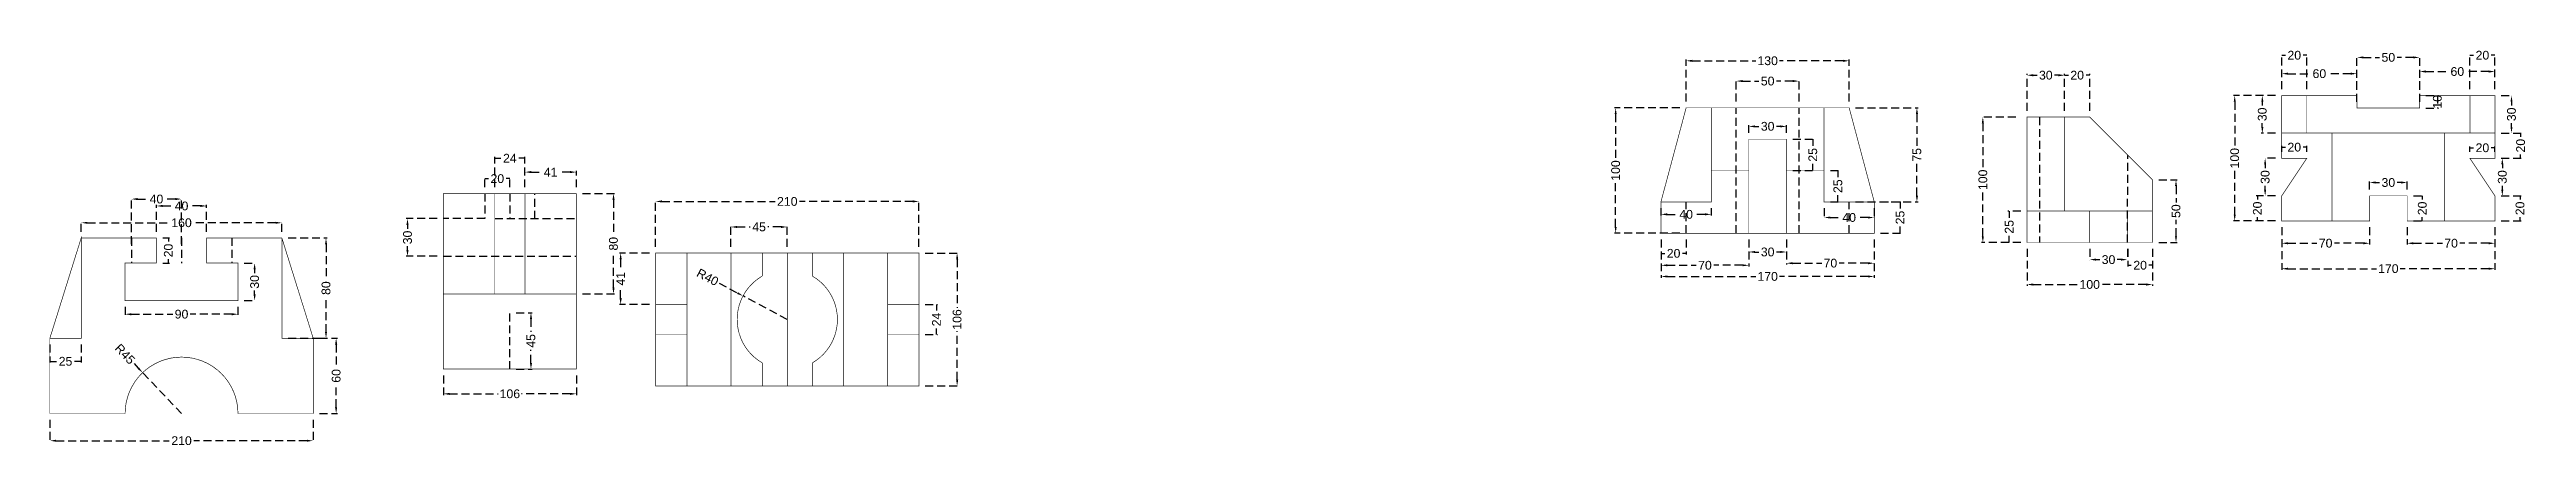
# Model space of a CAD drawing. Header units: millimetres. Extents: x 4612 to 6587, y 3149 to 3465.
import ezdxf

# ---------------------------------------------------------------- set-up
doc = ezdxf.new("R2010")
doc.units = ezdxf.units.MM
doc.linetypes.add('DASHED2', pattern=[9.525, 6.35, -3.175])
doc.layers.add('Dimensions', color=5, linetype='DASHED2')
doc.layers.add('imaginary line', color=10, linetype='DASHED2')
doc.layers.add('Object draw', color=7, linetype='Continuous', lineweight=200)
doc.styles.get("Standard").update_dxf_attribs({"font": 'arial.ttf'})
doc.dimstyles.new('ISO-25', dxfattribs={"dimtxt": 7, "dimasz": 5, "dimexe": 1, "dimexo": 5, "dimgap": 2, "dimtad": 0, "dimdec": 0, "dimtxsty": 'Standard', "dimcen": 2.5, "dimclrd": 256, "dimclre": 256, "dimclrt": 256, "dimadec": 0, "dimazin": 0, "dimtfac": 1, "dimtdec": 0, "dimtix": 1, "dimtmove": 0, "dimatfit": 3, "dimfxl": 1, "dimlwd": -1, "dimlwe": -1, "dimarcsym": 0})

msp = doc.modelspace()

# ---------------------------------------------------------------- blocks, each defined once
blk = doc.blocks.new('*D1')
at = {"layer": 'Defpoints', "color": 0, "transparency": 16777216}
for p in [(4612, 3175), (4822, 3175), (4822, 3153.3)]:
    blk.add_point(p, dxfattribs=at)
at = {"layer": 'Dimensions', "transparency": 16777216}
for p, q in [((4612, 3170), (4612, 3152.3)), ((4822, 3170), (4822, 3152.3)), ((4617, 3153.3), (4707.2, 3153.3)), ((4817, 3153.3), (4726.8, 3153.3))]:
    blk.add_line(p, q, dxfattribs=at)
for points in [[(4617, 3154.1), (4617, 3152.5), (4612, 3153.3)], [(4817, 3154.1), (4817, 3152.5), (4822, 3153.3)]]:
    blk.add_solid(points, dxfattribs=at)
at = {"layer": 'Dimensions', "transparency": 16777216, "insert": (4717, 3153.3), "char_height": 7, "attachment_point": 5}
blk.add_mtext('210', dxfattribs=at)
blk = doc.blocks.new('*D2')
at = {"layer": 'Defpoints', "color": 0, "transparency": 16777216}
for p in [(4822, 3235), (4822, 3175), (4840.3, 3175)]:
    blk.add_point(p, dxfattribs=at)
at = {"layer": 'Dimensions', "transparency": 16777216}
for p, q in [((4827, 3235), (4841.3, 3235)), ((4840.3, 3230), (4840.3, 3212)), ((4840.3, 3180), (4840.3, 3198)), ((4827, 3175), (4841.3, 3175))]:
    blk.add_line(p, q, dxfattribs=at)
for points in [[(4839.4, 3230), (4841.1, 3230), (4840.3, 3235)], [(4839.4, 3180), (4841.1, 3180), (4840.3, 3175)]]:
    blk.add_solid(points, dxfattribs=at)
at = {"layer": 'Dimensions', "transparency": 16777216, "insert": (4840.3, 3205), "char_height": 7, "attachment_point": 5, "rotation": 90}
blk.add_mtext('60', dxfattribs=at)
blk = doc.blocks.new('*D3')
at = {"layer": 'Defpoints', "color": 0, "transparency": 16777216}
for p in [(4797, 3315), (4797, 3235), (4832.2, 3235)]:
    blk.add_point(p, dxfattribs=at)
at = {"layer": 'Dimensions', "transparency": 16777216}
for p, q in [((4802, 3315), (4833.2, 3315)), ((4832.2, 3310), (4832.2, 3282)), ((4832.2, 3240), (4832.2, 3268)), ((4802, 3235), (4833.2, 3235))]:
    blk.add_line(p, q, dxfattribs=at)
for points in [[(4831.4, 3310), (4833, 3310), (4832.2, 3315)], [(4831.4, 3240), (4833, 3240), (4832.2, 3235)]]:
    blk.add_solid(points, dxfattribs=at)
at = {"layer": 'Dimensions', "transparency": 16777216, "insert": (4832.2, 3275), "char_height": 7, "attachment_point": 5, "rotation": 90}
blk.add_mtext('80', dxfattribs=at)
blk = doc.blocks.new('*D4')
at = {"layer": 'Defpoints', "color": 0, "transparency": 16777216}
for p in [(4797, 3327.1), (4637, 3315), (4797, 3315)]:
    blk.add_point(p, dxfattribs=at)
at = {"layer": 'Dimensions', "transparency": 16777216}
for p, q in [((4637, 3320), (4637, 3328.1)), ((4642, 3327.1), (4707.6, 3327.1)), ((4792, 3327.1), (4726.4, 3327.1)), ((4797, 3320), (4797, 3328.1))]:
    blk.add_line(p, q, dxfattribs=at)
for points in [[(4642, 3327.9), (4642, 3326.3), (4637, 3327.1)], [(4792, 3327.9), (4792, 3326.3), (4797, 3327.1)]]:
    blk.add_solid(points, dxfattribs=at)
at = {"layer": 'Dimensions', "transparency": 16777216, "insert": (4717, 3327.1), "char_height": 7, "attachment_point": 5}
blk.add_mtext('160', dxfattribs=at)
blk = doc.blocks.new('*D5')
at = {"layer": 'Defpoints', "color": 0, "transparency": 16777216}
for p in [(4672, 3265), (4762, 3265), (4762, 3254.2)]:
    blk.add_point(p, dxfattribs=at)
at = {"layer": 'Dimensions', "transparency": 16777216}
for p, q in [((4672, 3260), (4672, 3253.2)), ((4762, 3260), (4762, 3253.2)), ((4677, 3254.2), (4710, 3254.2)), ((4757, 3254.2), (4724, 3254.2))]:
    blk.add_line(p, q, dxfattribs=at)
for points in [[(4677, 3255), (4677, 3253.3), (4672, 3254.2)], [(4757, 3255), (4757, 3253.3), (4762, 3254.2)]]:
    blk.add_solid(points, dxfattribs=at)
at = {"layer": 'Dimensions', "transparency": 16777216, "insert": (4717, 3254.2), "char_height": 7, "attachment_point": 5}
blk.add_mtext('90', dxfattribs=at)
blk = doc.blocks.new('*D6')
at = {"layer": 'Defpoints', "color": 0, "transparency": 16777216}
for p in [(4762, 3295), (4762, 3265), (4775.3, 3265)]:
    blk.add_point(p, dxfattribs=at)
at = {"layer": 'Dimensions', "transparency": 16777216}
for p, q in [((4767, 3295), (4776.3, 3295)), ((4775.3, 3290), (4775.3, 3287)), ((4767, 3265), (4776.3, 3265)), ((4775.3, 3270), (4775.3, 3273))]:
    blk.add_line(p, q, dxfattribs=at)
for points in [[(4774.4, 3290), (4776.1, 3290), (4775.3, 3295)], [(4774.4, 3270), (4776.1, 3270), (4775.3, 3265)]]:
    blk.add_solid(points, dxfattribs=at)
at = {"layer": 'Dimensions', "transparency": 16777216, "insert": (4775.3, 3280), "char_height": 7, "attachment_point": 5, "rotation": 90}
blk.add_mtext('30', dxfattribs=at)
blk = doc.blocks.new('*D7')
at = {"layer": 'Defpoints', "color": 0, "transparency": 16777216}
for p in [(4697, 3315), (4697, 3295), (4706.5, 3295)]:
    blk.add_point(p, dxfattribs=at)
at = {"layer": 'Dimensions', "transparency": 16777216}
for p, q in [((4702, 3315), (4707.5, 3315)), ((4706.5, 3315), (4706.5, 3312.1)), ((4702, 3295), (4707.5, 3295)), ((4706.5, 3295), (4706.5, 3298))]:
    blk.add_line(p, q, dxfattribs=at)
at = {"layer": 'Dimensions', "transparency": 16777216, "insert": (4706.5, 3305), "char_height": 7, "attachment_point": 5, "rotation": 90}
blk.add_mtext('20', dxfattribs=at)
blk = doc.blocks.new('*D8')
at = {"layer": 'Defpoints', "color": 0, "transparency": 16777216}
for p in [(4737, 3340.5), (4697, 3315), (4737, 3315)]:
    blk.add_point(p, dxfattribs=at)
at = {"layer": 'Dimensions', "transparency": 16777216}
for p, q in [((4697, 3320), (4697, 3341.5)), ((4702, 3340.5), (4709.9, 3340.5)), ((4732, 3340.5), (4724.1, 3340.5)), ((4737, 3320), (4737, 3341.5))]:
    blk.add_line(p, q, dxfattribs=at)
for points in [[(4702, 3341.4), (4702, 3339.7), (4697, 3340.5)], [(4732, 3341.4), (4732, 3339.7), (4737, 3340.5)]]:
    blk.add_solid(points, dxfattribs=at)
at = {"layer": 'Dimensions', "transparency": 16777216, "insert": (4717, 3340.5), "char_height": 7, "attachment_point": 5}
blk.add_mtext('40', dxfattribs=at)
blk = doc.blocks.new('*D9')
at = {"layer": 'Defpoints', "color": 0, "transparency": 16777216}
for p in [(4612, 3235), (4637, 3235), (4637, 3216.6)]:
    blk.add_point(p, dxfattribs=at)
at = {"layer": 'Dimensions', "transparency": 16777216}
for p, q in [((4612, 3230), (4612, 3215.6)), ((4637, 3230), (4637, 3215.6)), ((4612, 3216.6), (4617.4, 3216.6)), ((4637, 3216.6), (4631.6, 3216.6))]:
    blk.add_line(p, q, dxfattribs=at)
at = {"layer": 'Dimensions', "transparency": 16777216, "insert": (4624.5, 3216.6), "char_height": 7, "attachment_point": 5}
blk.add_mtext('25', dxfattribs=at)
blk = doc.blocks.new('*D10')
at = {"layer": 'Defpoints', "color": 0, "transparency": 16777216}
for p in [(4686, 3207.6), (4717, 3175)]:
    blk.add_point(p, dxfattribs=at)
at = {"layer": 'Dimensions', "transparency": 16777216}
for p, q in [((4679.1, 3214.8), (4682.5, 3211.2)), ((4717, 3175), (4686, 3207.6))]:
    blk.add_line(p, q, dxfattribs=at)
blk.add_solid([(4683.1, 3211.8), (4681.9, 3210.6), (4686, 3207.6)], dxfattribs=at)
at = {"layer": 'Dimensions', "transparency": 16777216, "insert": (4671.9, 3222.4), "char_height": 7, "attachment_point": 5, "rotation": 313.6211}
blk.add_mtext('R45', dxfattribs=at)
blk = doc.blocks.new('*D11')
at = {"layer": 'Defpoints', "color": 0, "transparency": 16777216}
for p in [(4717, 3346), (4677, 3305), (4717, 3305)]:
    blk.add_point(p, dxfattribs=at)
at = {"layer": 'imaginary line', "transparency": 16777216}
for p, q in [((4677, 3310), (4677, 3347)), ((4682, 3346), (4689.9, 3346)), ((4712, 3346), (4704.1, 3346)), ((4717, 3310), (4717, 3347))]:
    blk.add_line(p, q, dxfattribs=at)
for points in [[(4682, 3346.9), (4682, 3345.2), (4677, 3346)], [(4712, 3346.9), (4712, 3345.2), (4717, 3346)]]:
    blk.add_solid(points, dxfattribs=at)
at = {"layer": 'imaginary line', "transparency": 16777216, "insert": (4697, 3346), "char_height": 7, "attachment_point": 5}
blk.add_mtext('40', dxfattribs=at)
blk = doc.blocks.new('*D12')
at = {"layer": 'Defpoints', "color": 0, "transparency": 16777216}
for p in [(5031.8, 3350.4), (5031.8, 3270.4), (5061.4, 3270.4)]:
    blk.add_point(p, dxfattribs=at)
at = {"layer": 'Dimensions', "transparency": 16777216}
for p, q in [((5036.8, 3350.4), (5062.4, 3350.4)), ((5061.4, 3345.4), (5061.4, 3317.4)), ((5061.4, 3275.4), (5061.4, 3303.4)), ((5036.8, 3270.4), (5062.4, 3270.4))]:
    blk.add_line(p, q, dxfattribs=at)
for points in [[(5060.6, 3345.4), (5062.3, 3345.4), (5061.4, 3350.4)], [(5060.6, 3275.4), (5062.3, 3275.4), (5061.4, 3270.4)]]:
    blk.add_solid(points, dxfattribs=at)
at = {"layer": 'Dimensions', "transparency": 16777216, "insert": (5061.4, 3310.4), "char_height": 7, "attachment_point": 5, "rotation": 90}
blk.add_mtext('80', dxfattribs=at)
blk = doc.blocks.new('*D13')
at = {"layer": 'Defpoints', "color": 0, "transparency": 16777216}
for p in [(4925.8, 3210.4), (5031.8, 3210.4), (5031.8, 3190.7)]:
    blk.add_point(p, dxfattribs=at)
at = {"layer": 'Dimensions', "transparency": 16777216}
for p, q in [((4925.8, 3205.4), (4925.8, 3189.7)), ((5031.8, 3205.4), (5031.8, 3189.7)), ((4930.8, 3190.7), (4969.4, 3190.7)), ((5026.8, 3190.7), (4988.2, 3190.7))]:
    blk.add_line(p, q, dxfattribs=at)
for points in [[(4930.8, 3191.5), (4930.8, 3189.8), (4925.8, 3190.7)], [(5026.8, 3191.5), (5026.8, 3189.8), (5031.8, 3190.7)]]:
    blk.add_solid(points, dxfattribs=at)
at = {"layer": 'Dimensions', "transparency": 16777216, "insert": (4978.8, 3190.7), "char_height": 7, "attachment_point": 5}
blk.add_mtext('106', dxfattribs=at)
blk = doc.blocks.new('*D14')
at = {"layer": 'Defpoints', "color": 0, "transparency": 16777216}
for p in [(4990.8, 3378.6), (4966.8, 3350.4), (4990.8, 3350.4)]:
    blk.add_point(p, dxfattribs=at)
at = {"layer": 'Dimensions', "transparency": 16777216}
for p, q in [((4966.8, 3355.4), (4966.8, 3379.6)), ((4966.8, 3378.6), (4971.7, 3378.6)), ((4990.8, 3378.6), (4985.9, 3378.6)), ((4990.8, 3355.4), (4990.8, 3379.6))]:
    blk.add_line(p, q, dxfattribs=at)
at = {"layer": 'Dimensions', "transparency": 16777216, "insert": (4978.8, 3378.6), "char_height": 7, "attachment_point": 5}
blk.add_mtext('24', dxfattribs=at)
blk = doc.blocks.new('*D15')
at = {"layer": 'Defpoints', "color": 0, "transparency": 16777216}
for p in [(4990.8, 3367.5), (4990.8, 3350.4), (5031.8, 3350.4)]:
    blk.add_point(p, dxfattribs=at)
at = {"layer": 'Dimensions', "transparency": 16777216}
for p, q in [((4990.8, 3355.4), (4990.8, 3368.5)), ((4995.8, 3367.5), (5004.8, 3367.5)), ((5026.8, 3367.5), (5017.8, 3367.5)), ((5031.8, 3355.4), (5031.8, 3368.5))]:
    blk.add_line(p, q, dxfattribs=at)
for points in [[(4995.8, 3368.4), (4995.8, 3366.7), (4990.8, 3367.5)], [(5026.8, 3368.4), (5026.8, 3366.7), (5031.8, 3367.5)]]:
    blk.add_solid(points, dxfattribs=at)
at = {"layer": 'Dimensions', "transparency": 16777216, "insert": (5011.3, 3367.5), "char_height": 7, "attachment_point": 5}
blk.add_mtext('41', dxfattribs=at)
blk = doc.blocks.new('*D16')
at = {"layer": 'Defpoints', "color": 0, "transparency": 16777216}
for p in [(4925.8, 3330.4), (4897.2, 3300.4), (4925.8, 3300.4)]:
    blk.add_point(p, dxfattribs=at)
at = {"layer": 'imaginary line', "transparency": 16777216}
for p, q in [((4920.8, 3330.4), (4896.2, 3330.4)), ((4897.2, 3325.4), (4897.2, 3322.4)), ((4920.8, 3300.4), (4896.2, 3300.4)), ((4897.2, 3305.4), (4897.2, 3308.4))]:
    blk.add_line(p, q, dxfattribs=at)
for points in [[(4896.3, 3325.4), (4898, 3325.4), (4897.2, 3330.4)], [(4896.3, 3305.4), (4898, 3305.4), (4897.2, 3300.4)]]:
    blk.add_solid(points, dxfattribs=at)
at = {"layer": 'imaginary line', "transparency": 16777216, "insert": (4897.2, 3315.4), "char_height": 7, "attachment_point": 5, "rotation": 90}
blk.add_mtext('30', dxfattribs=at)
blk = doc.blocks.new('*D17')
at = {"layer": 'Defpoints', "color": 0, "transparency": 16777216}
for p in [(4958.8, 3362.3), (4958.8, 3350.4), (4978.8, 3350.4)]:
    blk.add_point(p, dxfattribs=at)
at = {"layer": 'imaginary line', "transparency": 16777216}
for p, q in [((4958.8, 3355.4), (4958.8, 3363.3)), ((4958.8, 3362.3), (4961.7, 3362.3)), ((4978.8, 3362.3), (4975.9, 3362.3)), ((4978.8, 3355.4), (4978.8, 3363.3))]:
    blk.add_line(p, q, dxfattribs=at)
at = {"layer": 'imaginary line', "transparency": 16777216, "insert": (4968.8, 3362.3), "char_height": 7, "attachment_point": 5}
blk.add_mtext('20', dxfattribs=at)
blk = doc.blocks.new('*D18')
at = {"layer": 'Defpoints', "color": 0, "transparency": 16777216}
for p in [(4978.8, 3255.4), (4978.8, 3210.4), (4995.6, 3210.4)]:
    blk.add_point(p, dxfattribs=at)
at = {"layer": 'imaginary line', "transparency": 16777216}
for p, q in [((4983.8, 3255.4), (4996.6, 3255.4)), ((4995.6, 3250.4), (4995.6, 3240.1)), ((4995.6, 3215.4), (4995.6, 3225.7)), ((4983.8, 3210.4), (4996.6, 3210.4))]:
    blk.add_line(p, q, dxfattribs=at)
for points in [[(4994.8, 3250.4), (4996.5, 3250.4), (4995.6, 3255.4)], [(4994.8, 3215.4), (4996.5, 3215.4), (4995.6, 3210.4)]]:
    blk.add_solid(points, dxfattribs=at)
at = {"layer": 'imaginary line', "transparency": 16777216, "insert": (4995.6, 3232.9), "char_height": 7, "attachment_point": 5, "rotation": 90}
blk.add_mtext('45', dxfattribs=at)
blk = doc.blocks.new('*D19')
at = {"layer": 'Defpoints', "color": 0, "transparency": 16777216}
for p in [(5155, 3323.8), (5155, 3303), (5199.9, 3303)]:
    blk.add_point(p, dxfattribs=at)
at = {"layer": 'imaginary line', "transparency": 16777216}
for p, q in [((5155, 3308), (5155, 3324.8)), ((5160, 3323.8), (5170.3, 3323.8)), ((5194.9, 3323.8), (5184.6, 3323.8)), ((5199.9, 3308), (5199.9, 3324.8))]:
    blk.add_line(p, q, dxfattribs=at)
for points in [[(5160, 3324.6), (5160, 3322.9), (5155, 3323.8)], [(5194.9, 3324.6), (5194.9, 3322.9), (5199.9, 3323.8)]]:
    blk.add_solid(points, dxfattribs=at)
at = {"layer": 'imaginary line', "transparency": 16777216, "insert": (5177.5, 3323.8), "char_height": 7, "attachment_point": 5}
blk.add_mtext('45', dxfattribs=at)
blk = doc.blocks.new('*D20')
at = {"layer": 'Defpoints', "color": 0, "transparency": 16777216}
for p in [(5305, 3344.1), (5095, 3303), (5305, 3303)]:
    blk.add_point(p, dxfattribs=at)
at = {"layer": 'Dimensions', "transparency": 16777216}
for p, q in [((5095, 3308), (5095, 3345.1)), ((5100, 3344.1), (5190.2, 3344.1)), ((5300, 3344.1), (5209.8, 3344.1)), ((5305, 3308), (5305, 3345.1))]:
    blk.add_line(p, q, dxfattribs=at)
for points in [[(5100, 3345), (5100, 3343.3), (5095, 3344.1)], [(5300, 3345), (5300, 3343.3), (5305, 3344.1)]]:
    blk.add_solid(points, dxfattribs=at)
at = {"layer": 'Dimensions', "transparency": 16777216, "insert": (5200, 3344.1), "char_height": 7, "attachment_point": 5}
blk.add_mtext('210', dxfattribs=at)
blk = doc.blocks.new('*D21')
at = {"layer": 'Defpoints', "color": 0, "transparency": 16777216}
for p in [(5305, 3303), (5305, 3197), (5335.4, 3197)]:
    blk.add_point(p, dxfattribs=at)
at = {"layer": 'Dimensions', "transparency": 16777216}
for p, q in [((5310, 3303), (5336.4, 3303)), ((5335.4, 3298), (5335.4, 3259.4)), ((5335.4, 3202), (5335.4, 3240.6)), ((5310, 3197), (5336.4, 3197))]:
    blk.add_line(p, q, dxfattribs=at)
for points in [[(5334.6, 3298), (5336.3, 3298), (5335.4, 3303)], [(5334.6, 3202), (5336.3, 3202), (5335.4, 3197)]]:
    blk.add_solid(points, dxfattribs=at)
at = {"layer": 'Dimensions', "transparency": 16777216, "insert": (5335.4, 3250), "char_height": 7, "attachment_point": 5, "rotation": 90}
blk.add_mtext('106', dxfattribs=at)
blk = doc.blocks.new('*D22')
at = {"layer": 'Defpoints', "color": 0, "transparency": 16777216}
for p in [(5095, 3303), (5067.1, 3262), (5095, 3262)]:
    blk.add_point(p, dxfattribs=at)
at = {"layer": 'Dimensions', "transparency": 16777216}
for p, q in [((5090, 3303), (5066.1, 3303)), ((5067.1, 3298), (5067.1, 3289)), ((5090, 3262), (5066.1, 3262)), ((5067.1, 3267), (5067.1, 3276))]:
    blk.add_line(p, q, dxfattribs=at)
for points in [[(5066.3, 3298), (5068, 3298), (5067.1, 3303)], [(5066.3, 3267), (5068, 3267), (5067.1, 3262)]]:
    blk.add_solid(points, dxfattribs=at)
at = {"layer": 'Dimensions', "transparency": 16777216, "insert": (5067.1, 3282.5), "char_height": 7, "attachment_point": 5, "rotation": 90}
blk.add_mtext('41', dxfattribs=at)
blk = doc.blocks.new('*D23')
at = {"layer": 'Defpoints', "color": 0, "transparency": 16777216}
for p in [(5305, 3262), (5305, 3238), (5318.9, 3238)]:
    blk.add_point(p, dxfattribs=at)
at = {"layer": 'Dimensions', "transparency": 16777216}
for p, q in [((5310, 3262), (5319.9, 3262)), ((5318.9, 3262), (5318.9, 3257.1)), ((5318.9, 3238), (5318.9, 3242.9)), ((5310, 3238), (5319.9, 3238))]:
    blk.add_line(p, q, dxfattribs=at)
at = {"layer": 'Dimensions', "transparency": 16777216, "insert": (5318.9, 3250), "char_height": 7, "attachment_point": 5, "rotation": 90}
blk.add_mtext('24', dxfattribs=at)
blk = doc.blocks.new('*D24')
at = {"layer": 'Defpoints', "color": 0, "transparency": 16777216}
for p in [(5164.7, 3268.8), (5200, 3250)]:
    blk.add_point(p, dxfattribs=at)
at = {"layer": 'Dimensions', "transparency": 16777216}
for p, q in [((5145.6, 3278.9), (5160.3, 3271.1)), ((5200, 3250), (5164.7, 3268.8))]:
    blk.add_line(p, q, dxfattribs=at)
blk.add_solid([(5160.7, 3271.8), (5159.9, 3270.4), (5164.7, 3268.8)], dxfattribs=at)
at = {"layer": 'Dimensions', "transparency": 16777216, "insert": (5136.5, 3283.7), "char_height": 7, "attachment_point": 5, "rotation": 332.0222}
blk.add_mtext('R40', dxfattribs=at)
blk = doc.blocks.new('*D25')
at = {"layer": 'Defpoints', "color": 0, "transparency": 16777216}
for p in [(5896.7, 3318.8), (5916.7, 3318.8), (5896.7, 3302.7)]:
    blk.add_point(p, dxfattribs=at)
at = {"layer": 'imaginary line', "transparency": 16777216}
for p, q in [((5896.7, 3313.8), (5896.7, 3301.7)), ((5896.7, 3302.7), (5899.7, 3302.7)), ((5916.7, 3302.7), (5913.8, 3302.7)), ((5916.7, 3313.8), (5916.7, 3301.7))]:
    blk.add_line(p, q, dxfattribs=at)
at = {"layer": 'imaginary line', "transparency": 16777216, "insert": (5906.7, 3302.7), "char_height": 7, "attachment_point": 5}
blk.add_mtext('20', dxfattribs=at)
blk = doc.blocks.new('*D26')
at = {"layer": 'Defpoints', "color": 0, "transparency": 16777216}
for p in [(6006.7, 3440.1), (5956.7, 3418.8), (6006.7, 3418.8)]:
    blk.add_point(p, dxfattribs=at)
at = {"layer": 'imaginary line', "transparency": 16777216}
for p, q in [((5956.7, 3423.8), (5956.7, 3441.1)), ((5961.7, 3440.1), (5974.7, 3440.1)), ((6001.7, 3440.1), (5988.7, 3440.1)), ((6006.7, 3423.8), (6006.7, 3441.1))]:
    blk.add_line(p, q, dxfattribs=at)
for points in [[(5961.7, 3441), (5961.7, 3439.3), (5956.7, 3440.1)], [(6001.7, 3441), (6001.7, 3439.3), (6006.7, 3440.1)]]:
    blk.add_solid(points, dxfattribs=at)
at = {"layer": 'imaginary line', "transparency": 16777216, "insert": (5981.7, 3440.1), "char_height": 7, "attachment_point": 5}
blk.add_mtext('50', dxfattribs=at)
blk = doc.blocks.new('*D27')
at = {"layer": 'Defpoints', "color": 0, "transparency": 16777216}
for p in [(5896.7, 3318.8), (6066.7, 3318.8), (6066.7, 3284.3)]:
    blk.add_point(p, dxfattribs=at)
at = {"layer": 'Dimensions', "transparency": 16777216}
for p, q in [((5896.7, 3313.8), (5896.7, 3283.3)), ((6066.7, 3313.8), (6066.7, 3283.3)), ((5901.7, 3284.3), (5972.3, 3284.3)), ((6061.7, 3284.3), (5991.1, 3284.3))]:
    blk.add_line(p, q, dxfattribs=at)
for points in [[(5901.7, 3285.1), (5901.7, 3283.5), (5896.7, 3284.3)], [(6061.7, 3285.1), (6061.7, 3283.5), (6066.7, 3284.3)]]:
    blk.add_solid(points, dxfattribs=at)
at = {"layer": 'Dimensions', "transparency": 16777216, "insert": (5981.7, 3284.3), "char_height": 7, "attachment_point": 5}
blk.add_mtext('170', dxfattribs=at)
blk = doc.blocks.new('*D28')
at = {"layer": 'Defpoints', "color": 0, "transparency": 16777216}
for p in [(6066.7, 3343.8), (6066.7, 3318.8), (6087.3, 3318.8)]:
    blk.add_point(p, dxfattribs=at)
at = {"layer": 'Dimensions', "transparency": 16777216}
for p, q in [((6071.7, 3343.8), (6088.3, 3343.8)), ((6087.3, 3343.8), (6087.3, 3338.4)), ((6071.7, 3318.8), (6088.3, 3318.8)), ((6087.3, 3318.8), (6087.3, 3324.2))]:
    blk.add_line(p, q, dxfattribs=at)
at = {"layer": 'Dimensions', "transparency": 16777216, "insert": (6087.3, 3331.3), "char_height": 7, "attachment_point": 5, "rotation": 90}
blk.add_mtext('25', dxfattribs=at)
blk = doc.blocks.new('*D29')
at = {"layer": 'Defpoints', "color": 0, "transparency": 16777216}
for p in [(6026.7, 3368.8), (6026.7, 3343.8), (6037.7, 3343.8)]:
    blk.add_point(p, dxfattribs=at)
at = {"layer": 'Dimensions', "transparency": 16777216}
for p, q in [((6031.7, 3368.8), (6038.7, 3368.8)), ((6037.7, 3368.8), (6037.7, 3363.4)), ((6031.7, 3343.8), (6038.7, 3343.8)), ((6037.7, 3343.8), (6037.7, 3349.2))]:
    blk.add_line(p, q, dxfattribs=at)
at = {"layer": 'Dimensions', "transparency": 16777216, "insert": (6037.7, 3356.3), "char_height": 7, "attachment_point": 5, "rotation": 90}
blk.add_mtext('25', dxfattribs=at)
blk = doc.blocks.new('*D30')
at = {"layer": 'Defpoints', "color": 0, "transparency": 16777216}
for p in [(5996.7, 3393.8), (5996.7, 3368.8), (6017.7, 3368.8)]:
    blk.add_point(p, dxfattribs=at)
at = {"layer": 'Dimensions', "transparency": 16777216}
for p, q in [((6001.7, 3393.8), (6018.7, 3393.8)), ((6017.7, 3393.8), (6017.7, 3388.4)), ((6001.7, 3368.8), (6018.7, 3368.8)), ((6017.7, 3368.8), (6017.7, 3374.2))]:
    blk.add_line(p, q, dxfattribs=at)
at = {"layer": 'Dimensions', "transparency": 16777216, "insert": (6017.7, 3381.3), "char_height": 7, "attachment_point": 5, "rotation": 90}
blk.add_mtext('25', dxfattribs=at)
blk = doc.blocks.new('*D31')
at = {"layer": 'Defpoints', "color": 0, "transparency": 16777216}
for p in [(6046.7, 3418.8), (6046.7, 3343.8), (6100.7, 3343.8)]:
    blk.add_point(p, dxfattribs=at)
at = {"layer": 'Dimensions', "transparency": 16777216}
for p, q in [((6051.7, 3418.8), (6101.7, 3418.8)), ((6100.7, 3413.8), (6100.7, 3388.3)), ((6100.7, 3348.8), (6100.7, 3374.3)), ((6051.7, 3343.8), (6101.7, 3343.8))]:
    blk.add_line(p, q, dxfattribs=at)
for points in [[(6099.9, 3413.8), (6101.6, 3413.8), (6100.7, 3418.8)], [(6099.9, 3348.8), (6101.6, 3348.8), (6100.7, 3343.8)]]:
    blk.add_solid(points, dxfattribs=at)
at = {"layer": 'Dimensions', "transparency": 16777216, "insert": (6100.7, 3381.3), "char_height": 7, "attachment_point": 5, "rotation": 90}
blk.add_mtext('75', dxfattribs=at)
blk = doc.blocks.new('*D32')
at = {"layer": 'Defpoints', "color": 0, "transparency": 16777216}
for p in [(6046.7, 3456.3), (5916.7, 3418.8), (6046.7, 3418.8)]:
    blk.add_point(p, dxfattribs=at)
at = {"layer": 'Dimensions', "transparency": 16777216}
for p, q in [((5916.7, 3423.8), (5916.7, 3457.3)), ((5921.7, 3456.3), (5972.3, 3456.3)), ((6041.7, 3456.3), (5991.1, 3456.3)), ((6046.7, 3423.8), (6046.7, 3457.3))]:
    blk.add_line(p, q, dxfattribs=at)
for points in [[(5921.7, 3457.1), (5921.7, 3455.4), (5916.7, 3456.3)], [(6041.7, 3457.1), (6041.7, 3455.4), (6046.7, 3456.3)]]:
    blk.add_solid(points, dxfattribs=at)
at = {"layer": 'Dimensions', "transparency": 16777216, "insert": (5981.7, 3456.3), "char_height": 7, "attachment_point": 5}
blk.add_mtext('130', dxfattribs=at)
blk = doc.blocks.new('*D34')
at = {"layer": 'Defpoints', "color": 0, "transparency": 16777216}
for p in [(5996.7, 3404), (5966.7, 3393.8), (5996.7, 3393.8)]:
    blk.add_point(p, dxfattribs=at)
at = {"layer": 'Dimensions', "transparency": 16777216}
for p, q in [((5966.7, 3398.8), (5966.7, 3405)), ((5971.7, 3404), (5974.7, 3404)), ((5991.7, 3404), (5988.7, 3404)), ((5996.7, 3398.8), (5996.7, 3405))]:
    blk.add_line(p, q, dxfattribs=at)
for points in [[(5971.7, 3404.8), (5971.7, 3403.1), (5966.7, 3404)], [(5991.7, 3404.8), (5991.7, 3403.1), (5996.7, 3404)]]:
    blk.add_solid(points, dxfattribs=at)
at = {"layer": 'Dimensions', "transparency": 16777216, "insert": (5981.7, 3404), "char_height": 7, "attachment_point": 5}
blk.add_mtext('30', dxfattribs=at)
blk = doc.blocks.new('*D35')
at = {"layer": 'Defpoints', "color": 0, "transparency": 16777216}
for p in [(5896.7, 3318.8), (5966.7, 3318.8), (5966.7, 3293.2)]:
    blk.add_point(p, dxfattribs=at)
at = {"layer": 'Dimensions', "transparency": 16777216}
for p, q in [((5896.7, 3313.8), (5896.7, 3292.2)), ((5966.7, 3313.8), (5966.7, 3292.2)), ((5901.7, 3293.2), (5924.8, 3293.2)), ((5961.7, 3293.2), (5938.7, 3293.2))]:
    blk.add_line(p, q, dxfattribs=at)
for points in [[(5901.7, 3294), (5901.7, 3292.4), (5896.7, 3293.2)], [(5961.7, 3294), (5961.7, 3292.4), (5966.7, 3293.2)]]:
    blk.add_solid(points, dxfattribs=at)
at = {"layer": 'Dimensions', "transparency": 16777216, "insert": (5931.7, 3293.2), "char_height": 7, "attachment_point": 5}
blk.add_mtext('70', dxfattribs=at)
blk = doc.blocks.new('*D36')
at = {"layer": 'Defpoints', "color": 0, "transparency": 16777216}
for p in [(5996.7, 3318.8), (6066.7, 3318.8), (6066.7, 3294.9)]:
    blk.add_point(p, dxfattribs=at)
at = {"layer": 'Dimensions', "transparency": 16777216}
for p, q in [((5996.7, 3313.8), (5996.7, 3293.9)), ((6066.7, 3313.8), (6066.7, 3293.9)), ((6001.7, 3294.9), (6024.8, 3294.9)), ((6061.7, 3294.9), (6038.7, 3294.9))]:
    blk.add_line(p, q, dxfattribs=at)
for points in [[(6001.7, 3295.7), (6001.7, 3294), (5996.7, 3294.9)], [(6061.7, 3295.7), (6061.7, 3294), (6066.7, 3294.9)]]:
    blk.add_solid(points, dxfattribs=at)
at = {"layer": 'Dimensions', "transparency": 16777216, "insert": (6031.7, 3294.9), "char_height": 7, "attachment_point": 5}
blk.add_mtext('70', dxfattribs=at)
blk = doc.blocks.new('*D37')
at = {"layer": 'Defpoints', "color": 0, "transparency": 16777216}
for p in [(5966.7, 3318.8), (5996.7, 3318.8), (5996.7, 3303.8)]:
    blk.add_point(p, dxfattribs=at)
at = {"layer": 'Dimensions', "transparency": 16777216}
for p, q in [((5966.7, 3313.8), (5966.7, 3302.8)), ((5971.7, 3303.8), (5974.7, 3303.8)), ((5991.7, 3303.8), (5988.7, 3303.8)), ((5996.7, 3313.8), (5996.7, 3302.8))]:
    blk.add_line(p, q, dxfattribs=at)
for points in [[(5971.7, 3304.7), (5971.7, 3303), (5966.7, 3303.8)], [(5991.7, 3304.7), (5991.7, 3303), (5996.7, 3303.8)]]:
    blk.add_solid(points, dxfattribs=at)
at = {"layer": 'Dimensions', "transparency": 16777216, "insert": (5981.7, 3303.8), "char_height": 7, "attachment_point": 5}
blk.add_mtext('30', dxfattribs=at)
blk = doc.blocks.new('*D38')
at = {"layer": 'Defpoints', "color": 0, "transparency": 16777216}
for p in [(6026.7, 3343.8), (6066.7, 3343.8), (6066.7, 3331.3)]:
    blk.add_point(p, dxfattribs=at)
at = {"layer": 'Dimensions', "transparency": 16777216}
for p, q in [((6026.7, 3338.8), (6026.7, 3330.3)), ((6066.7, 3338.8), (6066.7, 3330.3)), ((6031.7, 3331.3), (6039.6, 3331.3)), ((6061.7, 3331.3), (6053.9, 3331.3))]:
    blk.add_line(p, q, dxfattribs=at)
for points in [[(6031.7, 3332.1), (6031.7, 3330.5), (6026.7, 3331.3)], [(6061.7, 3332.1), (6061.7, 3330.5), (6066.7, 3331.3)]]:
    blk.add_solid(points, dxfattribs=at)
at = {"layer": 'Dimensions', "transparency": 16777216, "insert": (6046.7, 3331.3), "char_height": 7, "attachment_point": 5}
blk.add_mtext('40', dxfattribs=at)
blk = doc.blocks.new('*D39')
at = {"layer": 'Defpoints', "color": 0, "transparency": 16777216}
for p in [(5896.6, 3343.8), (5936.7, 3343.8), (5936.7, 3333.8)]:
    blk.add_point(p, dxfattribs=at)
at = {"layer": 'Dimensions', "transparency": 16777216}
for p, q in [((5896.6, 3338.8), (5896.6, 3332.8)), ((5936.7, 3338.8), (5936.7, 3332.8)), ((5901.6, 3333.8), (5909.6, 3333.8)), ((5931.7, 3333.8), (5923.8, 3333.8))]:
    blk.add_line(p, q, dxfattribs=at)
for points in [[(5901.6, 3334.7), (5901.6, 3333), (5896.6, 3333.8)], [(5931.7, 3334.7), (5931.7, 3333), (5936.7, 3333.8)]]:
    blk.add_solid(points, dxfattribs=at)
at = {"layer": 'Dimensions', "transparency": 16777216, "insert": (5916.7, 3333.8), "char_height": 7, "attachment_point": 5}
blk.add_mtext('40', dxfattribs=at)
blk = doc.blocks.new('*D40')
at = {"layer": 'Defpoints', "color": 0, "transparency": 16777216}
for p in [(5916.7, 3418.8), (5860.5, 3318.8), (5916.7, 3318.8)]:
    blk.add_point(p, dxfattribs=at)
at = {"layer": 'Dimensions', "transparency": 16777216}
for p, q in [((5911.7, 3418.8), (5859.5, 3418.8)), ((5860.5, 3413.8), (5860.5, 3378.2)), ((5860.5, 3323.8), (5860.5, 3359.4)), ((5911.7, 3318.8), (5859.5, 3318.8))]:
    blk.add_line(p, q, dxfattribs=at)
for points in [[(5859.7, 3413.8), (5861.3, 3413.8), (5860.5, 3418.8)], [(5859.7, 3323.8), (5861.3, 3323.8), (5860.5, 3318.8)]]:
    blk.add_solid(points, dxfattribs=at)
at = {"layer": 'Dimensions', "transparency": 16777216, "insert": (5860.5, 3368.8), "char_height": 7, "attachment_point": 5, "rotation": 90}
blk.add_mtext('100', dxfattribs=at)
blk = doc.blocks.new('*D41')
at = {"layer": 'Defpoints', "color": 0, "transparency": 16777216}
for p in [(6391.6, 3328.6), (6561.6, 3328.6), (6561.6, 3290.5)]:
    blk.add_point(p, dxfattribs=at)
at = {"layer": 'Dimensions', "transparency": 16777216}
for p, q in [((6391.6, 3323.6), (6391.6, 3289.5)), ((6561.6, 3323.6), (6561.6, 3289.5)), ((6396.6, 3290.5), (6467.2, 3290.5)), ((6556.6, 3290.5), (6486, 3290.5))]:
    blk.add_line(p, q, dxfattribs=at)
for points in [[(6396.6, 3291.3), (6396.6, 3289.6), (6391.6, 3290.5)], [(6556.6, 3291.3), (6556.6, 3289.6), (6561.6, 3290.5)]]:
    blk.add_solid(points, dxfattribs=at)
at = {"layer": 'Dimensions', "transparency": 16777216, "insert": (6476.6, 3290.5), "char_height": 7, "attachment_point": 5}
blk.add_mtext('170', dxfattribs=at)
blk = doc.blocks.new('*D42')
at = {"layer": 'Defpoints', "color": 0, "transparency": 16777216}
for p in [(6391.6, 3328.6), (6461.6, 3328.6), (6461.6, 3310.8)]:
    blk.add_point(p, dxfattribs=at)
at = {"layer": 'Dimensions', "transparency": 16777216}
for p, q in [((6391.6, 3323.6), (6391.6, 3309.8)), ((6461.6, 3323.6), (6461.6, 3309.8)), ((6396.6, 3310.8), (6419.7, 3310.8)), ((6456.6, 3310.8), (6433.6, 3310.8))]:
    blk.add_line(p, q, dxfattribs=at)
for points in [[(6396.6, 3311.6), (6396.6, 3309.9), (6391.6, 3310.8)], [(6456.6, 3311.6), (6456.6, 3309.9), (6461.6, 3310.8)]]:
    blk.add_solid(points, dxfattribs=at)
at = {"layer": 'Dimensions', "transparency": 16777216, "insert": (6426.6, 3310.8), "char_height": 7, "attachment_point": 5}
blk.add_mtext('70', dxfattribs=at)
blk = doc.blocks.new('*D43')
at = {"layer": 'Defpoints', "color": 0, "transparency": 16777216}
for p in [(6491.6, 3328.6), (6561.6, 3328.6), (6491.6, 3310.8)]:
    blk.add_point(p, dxfattribs=at)
at = {"layer": 'Dimensions', "transparency": 16777216}
for p, q in [((6491.6, 3323.6), (6491.6, 3309.8)), ((6561.6, 3323.6), (6561.6, 3309.8)), ((6496.6, 3310.8), (6519.7, 3310.8)), ((6556.6, 3310.8), (6533.6, 3310.8))]:
    blk.add_line(p, q, dxfattribs=at)
for points in [[(6496.6, 3311.6), (6496.6, 3309.9), (6491.6, 3310.8)], [(6556.6, 3311.6), (6556.6, 3309.9), (6561.6, 3310.8)]]:
    blk.add_solid(points, dxfattribs=at)
at = {"layer": 'Dimensions', "transparency": 16777216, "insert": (6526.6, 3310.8), "char_height": 7, "attachment_point": 5}
blk.add_mtext('70', dxfattribs=at)
blk = doc.blocks.new('*D44')
at = {"layer": 'Defpoints', "color": 0, "transparency": 16777216}
for p in [(6491.6, 3359.2), (6461.6, 3348.6), (6491.6, 3348.6)]:
    blk.add_point(p, dxfattribs=at)
at = {"layer": 'Dimensions', "transparency": 16777216}
for p, q in [((6461.6, 3353.6), (6461.6, 3360.2)), ((6466.6, 3359.2), (6469.6, 3359.2)), ((6486.6, 3359.2), (6483.6, 3359.2)), ((6491.6, 3353.6), (6491.6, 3360.2))]:
    blk.add_line(p, q, dxfattribs=at)
for points in [[(6466.6, 3360.1), (6466.6, 3358.4), (6461.6, 3359.2)], [(6486.6, 3360.1), (6486.6, 3358.4), (6491.6, 3359.2)]]:
    blk.add_solid(points, dxfattribs=at)
at = {"layer": 'Dimensions', "transparency": 16777216, "insert": (6476.6, 3359.2), "char_height": 7, "attachment_point": 5}
blk.add_mtext('30', dxfattribs=at)
blk = doc.blocks.new('*D45')
at = {"layer": 'Defpoints', "color": 0, "transparency": 16777216}
for p in [(6491.6, 3348.6), (6491.6, 3328.6), (6503.7, 3328.6)]:
    blk.add_point(p, dxfattribs=at)
at = {"layer": 'Dimensions', "transparency": 16777216}
for p, q in [((6496.6, 3348.6), (6504.7, 3348.6)), ((6503.7, 3348.6), (6503.7, 3345.7)), ((6496.6, 3328.6), (6504.7, 3328.6)), ((6503.7, 3328.6), (6503.7, 3331.5))]:
    blk.add_line(p, q, dxfattribs=at)
at = {"layer": 'Dimensions', "transparency": 16777216, "insert": (6503.7, 3338.6), "char_height": 7, "attachment_point": 5, "rotation": 90}
blk.add_mtext('20', dxfattribs=at)
blk = doc.blocks.new('*D46')
at = {"layer": 'Defpoints', "color": 0, "transparency": 16777216}
for p in [(6391.6, 3446), (6391.6, 3428.6), (6451.6, 3428.6)]:
    blk.add_point(p, dxfattribs=at)
at = {"layer": 'Dimensions', "transparency": 16777216}
for p, q in [((6391.6, 3433.6), (6391.6, 3447)), ((6396.6, 3446), (6414.6, 3446)), ((6446.6, 3446), (6428.6, 3446)), ((6451.6, 3433.6), (6451.6, 3447))]:
    blk.add_line(p, q, dxfattribs=at)
for points in [[(6396.6, 3446.9), (6396.6, 3445.2), (6391.6, 3446)], [(6446.6, 3446.9), (6446.6, 3445.2), (6451.6, 3446)]]:
    blk.add_solid(points, dxfattribs=at)
at = {"layer": 'Dimensions', "transparency": 16777216, "insert": (6421.6, 3446), "char_height": 7, "attachment_point": 5}
blk.add_mtext('60', dxfattribs=at)
blk = doc.blocks.new('*D47')
at = {"layer": 'Defpoints', "color": 0, "transparency": 16777216}
for p in [(6561.6, 3447.7), (6501.6, 3428.6), (6561.6, 3428.6)]:
    blk.add_point(p, dxfattribs=at)
at = {"layer": 'Dimensions', "transparency": 16777216}
for p, q in [((6501.6, 3433.6), (6501.6, 3448.7)), ((6506.6, 3447.7), (6524.6, 3447.7)), ((6556.6, 3447.7), (6538.6, 3447.7)), ((6561.6, 3433.6), (6561.6, 3448.7))]:
    blk.add_line(p, q, dxfattribs=at)
for points in [[(6506.6, 3448.6), (6506.6, 3446.9), (6501.6, 3447.7)], [(6556.6, 3448.6), (6556.6, 3446.9), (6561.6, 3447.7)]]:
    blk.add_solid(points, dxfattribs=at)
at = {"layer": 'Dimensions', "transparency": 16777216, "insert": (6531.6, 3447.7), "char_height": 7, "attachment_point": 5}
blk.add_mtext('60', dxfattribs=at)
blk = doc.blocks.new('*D48')
at = {"layer": 'Defpoints', "color": 0, "transparency": 16777216}
for p in [(6501.6, 3459), (6451.6, 3418.6), (6501.6, 3418.6)]:
    blk.add_point(p, dxfattribs=at)
at = {"layer": 'Dimensions', "transparency": 16777216}
for p, q in [((6451.6, 3423.6), (6451.6, 3460)), ((6456.6, 3459), (6469.6, 3459)), ((6496.6, 3459), (6483.6, 3459)), ((6501.6, 3423.6), (6501.6, 3460))]:
    blk.add_line(p, q, dxfattribs=at)
for points in [[(6456.6, 3459.8), (6456.6, 3458.2), (6451.6, 3459)], [(6496.6, 3459.8), (6496.6, 3458.2), (6501.6, 3459)]]:
    blk.add_solid(points, dxfattribs=at)
at = {"layer": 'Dimensions', "transparency": 16777216, "insert": (6476.6, 3459), "char_height": 7, "attachment_point": 5}
blk.add_mtext('50', dxfattribs=at)
blk = doc.blocks.new('*D49')
at = {"layer": 'Defpoints', "color": 0, "transparency": 16777216}
for p in [(6391.6, 3428.6), (6376.1, 3398.6), (6391.6, 3398.6)]:
    blk.add_point(p, dxfattribs=at)
at = {"layer": 'Dimensions', "transparency": 16777216}
for p, q in [((6386.6, 3428.6), (6375.1, 3428.6)), ((6376.1, 3423.6), (6376.1, 3420.6)), ((6386.6, 3398.6), (6375.1, 3398.6)), ((6376.1, 3403.6), (6376.1, 3406.6))]:
    blk.add_line(p, q, dxfattribs=at)
for points in [[(6375.3, 3423.6), (6377, 3423.6), (6376.1, 3428.6)], [(6375.3, 3403.6), (6377, 3403.6), (6376.1, 3398.6)]]:
    blk.add_solid(points, dxfattribs=at)
at = {"layer": 'Dimensions', "transparency": 16777216, "insert": (6376.1, 3413.6), "char_height": 7, "attachment_point": 5, "rotation": 90}
blk.add_mtext('30', dxfattribs=at)
blk = doc.blocks.new('*D50')
at = {"layer": 'Defpoints', "color": 0, "transparency": 16777216}
for p in [(6391.6, 3460.7), (6391.6, 3428.6), (6411.6, 3428.6)]:
    blk.add_point(p, dxfattribs=at)
at = {"layer": 'Dimensions', "transparency": 16777216}
for p, q in [((6391.6, 3433.6), (6391.6, 3461.7)), ((6391.6, 3460.7), (6394.6, 3460.7)), ((6411.6, 3460.7), (6408.7, 3460.7)), ((6411.6, 3433.6), (6411.6, 3461.7))]:
    blk.add_line(p, q, dxfattribs=at)
at = {"layer": 'Dimensions', "transparency": 16777216, "insert": (6401.6, 3460.7), "char_height": 7, "attachment_point": 5}
blk.add_mtext('20', dxfattribs=at)
blk = doc.blocks.new('*D51')
at = {"layer": 'Defpoints', "color": 0, "transparency": 16777216}
for p in [(6541.6, 3460.7), (6541.6, 3428.6), (6561.6, 3428.6)]:
    blk.add_point(p, dxfattribs=at)
at = {"layer": 'Dimensions', "transparency": 16777216}
for p, q in [((6541.6, 3433.6), (6541.6, 3461.7)), ((6541.6, 3460.7), (6544.6, 3460.7)), ((6561.6, 3460.7), (6558.7, 3460.7)), ((6561.6, 3433.6), (6561.6, 3461.7))]:
    blk.add_line(p, q, dxfattribs=at)
at = {"layer": 'Dimensions', "transparency": 16777216, "insert": (6551.6, 3460.7), "char_height": 7, "attachment_point": 5}
blk.add_mtext('20', dxfattribs=at)
blk = doc.blocks.new('*D52')
at = {"layer": 'Defpoints', "color": 0, "transparency": 16777216}
for p in [(6561.6, 3428.6), (6561.6, 3398.6), (6574.8, 3398.6)]:
    blk.add_point(p, dxfattribs=at)
at = {"layer": 'Dimensions', "transparency": 16777216}
for p, q in [((6566.6, 3428.6), (6575.8, 3428.6)), ((6574.8, 3423.6), (6574.8, 3420.6)), ((6566.6, 3398.6), (6575.8, 3398.6)), ((6574.8, 3403.6), (6574.8, 3406.6))]:
    blk.add_line(p, q, dxfattribs=at)
for points in [[(6574, 3423.6), (6575.6, 3423.6), (6574.8, 3428.6)], [(6574, 3403.6), (6575.6, 3403.6), (6574.8, 3398.6)]]:
    blk.add_solid(points, dxfattribs=at)
at = {"layer": 'Dimensions', "transparency": 16777216, "insert": (6574.8, 3413.6), "char_height": 7, "attachment_point": 5, "rotation": 90}
blk.add_mtext('30', dxfattribs=at)
blk = doc.blocks.new('*D53')
at = {"layer": 'Defpoints', "color": 0, "transparency": 16777216}
for p in [(6391.6, 3378.6), (6411.6, 3387.4), (6411.6, 3378.6)]:
    blk.add_point(p, dxfattribs=at)
at = {"layer": 'Dimensions', "transparency": 16777216}
for p, q in [((6391.6, 3383.6), (6391.6, 3388.4)), ((6391.6, 3387.4), (6394.6, 3387.4)), ((6411.6, 3387.4), (6408.7, 3387.4)), ((6411.6, 3383.6), (6411.6, 3388.4))]:
    blk.add_line(p, q, dxfattribs=at)
at = {"layer": 'Dimensions', "transparency": 16777216, "insert": (6401.6, 3387.4), "char_height": 7, "attachment_point": 5}
blk.add_mtext('20', dxfattribs=at)
blk = doc.blocks.new('*D54')
at = {"layer": 'Defpoints', "color": 0, "transparency": 16777216}
for p in [(6391.6, 3348.6), (6372.2, 3328.6), (6391.6, 3328.6)]:
    blk.add_point(p, dxfattribs=at)
at = {"layer": 'Dimensions', "transparency": 16777216}
for p, q in [((6386.6, 3348.6), (6371.2, 3348.6)), ((6372.2, 3348.6), (6372.2, 3345.7)), ((6386.6, 3328.6), (6371.2, 3328.6)), ((6372.2, 3328.6), (6372.2, 3331.5))]:
    blk.add_line(p, q, dxfattribs=at)
at = {"layer": 'Dimensions', "transparency": 16777216, "insert": (6372.2, 3338.6), "char_height": 7, "attachment_point": 5, "rotation": 90}
blk.add_mtext('20', dxfattribs=at)
blk = doc.blocks.new('*D55')
at = {"layer": 'Defpoints', "color": 0, "transparency": 16777216}
for p in [(6378.4, 3378.6), (6391.6, 3378.6), (6391.6, 3348.6)]:
    blk.add_point(p, dxfattribs=at)
at = {"layer": 'Dimensions', "transparency": 16777216}
for p, q in [((6386.6, 3378.6), (6377.4, 3378.6)), ((6378.4, 3373.6), (6378.4, 3370.6)), ((6386.6, 3348.6), (6377.4, 3348.6)), ((6378.4, 3353.6), (6378.4, 3356.6))]:
    blk.add_line(p, q, dxfattribs=at)
for points in [[(6377.5, 3373.6), (6379.2, 3373.6), (6378.4, 3378.6)], [(6377.5, 3353.6), (6379.2, 3353.6), (6378.4, 3348.6)]]:
    blk.add_solid(points, dxfattribs=at)
at = {"layer": 'Dimensions', "transparency": 16777216, "insert": (6378.4, 3363.6), "char_height": 7, "attachment_point": 5, "rotation": 90}
blk.add_mtext('30', dxfattribs=at)
blk = doc.blocks.new('*D56')
at = {"layer": 'Defpoints', "color": 0, "transparency": 16777216}
for p in [(6391.6, 3428.6), (6354.1, 3328.6), (6391.6, 3328.6)]:
    blk.add_point(p, dxfattribs=at)
at = {"layer": 'Dimensions', "transparency": 16777216}
for p, q in [((6386.6, 3428.6), (6353.1, 3428.6)), ((6354.1, 3423.6), (6354.1, 3388)), ((6354.1, 3333.6), (6354.1, 3369.2)), ((6386.6, 3328.6), (6353.1, 3328.6))]:
    blk.add_line(p, q, dxfattribs=at)
for points in [[(6353.3, 3423.6), (6354.9, 3423.6), (6354.1, 3428.6)], [(6353.3, 3333.6), (6354.9, 3333.6), (6354.1, 3328.6)]]:
    blk.add_solid(points, dxfattribs=at)
at = {"layer": 'Dimensions', "transparency": 16777216, "insert": (6354.1, 3378.6), "char_height": 7, "attachment_point": 5, "rotation": 90}
blk.add_mtext('100', dxfattribs=at)
blk = doc.blocks.new('*D58')
at = {"layer": 'Defpoints', "color": 0, "transparency": 16777216}
for p in [(6561.6, 3378.6), (6561.6, 3348.6), (6567.5, 3348.6)]:
    blk.add_point(p, dxfattribs=at)
at = {"layer": 'Dimensions', "transparency": 16777216}
for p, q in [((6566.6, 3378.6), (6568.5, 3378.6)), ((6567.5, 3373.6), (6567.5, 3370.6)), ((6566.6, 3348.6), (6568.5, 3348.6)), ((6567.5, 3353.6), (6567.5, 3356.6))]:
    blk.add_line(p, q, dxfattribs=at)
for points in [[(6566.6, 3373.6), (6568.3, 3373.6), (6567.5, 3378.6)], [(6566.6, 3353.6), (6568.3, 3353.6), (6567.5, 3348.6)]]:
    blk.add_solid(points, dxfattribs=at)
at = {"layer": 'Dimensions', "transparency": 16777216, "insert": (6567.5, 3363.6), "char_height": 7, "attachment_point": 5, "rotation": 90}
blk.add_mtext('30', dxfattribs=at)
blk = doc.blocks.new('*D59')
at = {"layer": 'Defpoints', "color": 0, "transparency": 16777216}
for p in [(6561.6, 3398.6), (6582.1, 3398.6), (6561.6, 3378.6)]:
    blk.add_point(p, dxfattribs=at)
at = {"layer": 'Dimensions', "transparency": 16777216}
for p, q in [((6566.6, 3398.6), (6583.1, 3398.6)), ((6582.1, 3398.6), (6582.1, 3395.7)), ((6566.6, 3378.6), (6583.1, 3378.6)), ((6582.1, 3378.6), (6582.1, 3381.5))]:
    blk.add_line(p, q, dxfattribs=at)
at = {"layer": 'Dimensions', "transparency": 16777216, "insert": (6582.1, 3388.6), "char_height": 7, "attachment_point": 5, "rotation": 90}
blk.add_mtext('20', dxfattribs=at)
blk = doc.blocks.new('*D60')
at = {"layer": 'Defpoints', "color": 0, "transparency": 16777216}
for p in [(6561.6, 3348.6), (6561.6, 3328.6), (6581.6, 3328.6)]:
    blk.add_point(p, dxfattribs=at)
at = {"layer": 'Dimensions', "transparency": 16777216}
for p, q in [((6566.6, 3348.6), (6582.6, 3348.6)), ((6581.6, 3348.6), (6581.6, 3345.7)), ((6566.6, 3328.6), (6582.6, 3328.6)), ((6581.6, 3328.6), (6581.6, 3331.5))]:
    blk.add_line(p, q, dxfattribs=at)
at = {"layer": 'Dimensions', "transparency": 16777216, "insert": (6581.6, 3338.6), "char_height": 7, "attachment_point": 5, "rotation": 90}
blk.add_mtext('20', dxfattribs=at)
blk = doc.blocks.new('*D61')
at = {"layer": 'Defpoints', "color": 0, "transparency": 16777216}
for p in [(6541.6, 3378.6), (6561.6, 3386.9), (6561.6, 3378.6)]:
    blk.add_point(p, dxfattribs=at)
at = {"layer": 'Dimensions', "transparency": 16777216}
for p, q in [((6541.6, 3383.6), (6541.6, 3387.9)), ((6541.6, 3386.9), (6544.6, 3386.9)), ((6561.6, 3386.9), (6558.7, 3386.9)), ((6561.6, 3383.6), (6561.6, 3387.9))]:
    blk.add_line(p, q, dxfattribs=at)
at = {"layer": 'Dimensions', "transparency": 16777216, "insert": (6551.6, 3386.9), "char_height": 7, "attachment_point": 5}
blk.add_mtext('20', dxfattribs=at)
blk = doc.blocks.new('*D63')
at = {"layer": 'Defpoints', "color": 0, "transparency": 16777216}
for p in [(6501.6, 3428.6), (6501.6, 3418.6), (6515.7, 3418.6)]:
    blk.add_point(p, dxfattribs=at)
at = {"layer": 'Dimensions', "transparency": 16777216}
for p, q in [((6506.6, 3428.6), (6516.7, 3428.6)), ((6506.6, 3418.6), (6516.7, 3418.6)), ((6515.7, 3428.6), (6515.7, 3418.6))]:
    blk.add_line(p, q, dxfattribs=at)
at = {"layer": 'Dimensions', "transparency": 16777216, "insert": (6515.7, 3423.6), "char_height": 7, "attachment_point": 5, "rotation": 90}
blk.add_mtext('10', dxfattribs=at)
blk = doc.blocks.new('*D65')
at = {"layer": 'Defpoints', "color": 0, "transparency": 16777216}
for p in [(6268.8, 3311.4), (6288.5, 3311.4), (6288.5, 3293.2)]:
    blk.add_point(p, dxfattribs=at)
at = {"layer": 'imaginary line', "transparency": 16777216}
for p, q in [((6268.8, 3306.4), (6268.8, 3292.2)), ((6288.5, 3306.4), (6288.5, 3292.2)), ((6268.8, 3293.2), (6271.6, 3293.2)), ((6288.5, 3293.2), (6285.7, 3293.2))]:
    blk.add_line(p, q, dxfattribs=at)
at = {"layer": 'imaginary line', "transparency": 16777216, "insert": (6278.7, 3293.2), "char_height": 7, "attachment_point": 5}
blk.add_mtext('20', dxfattribs=at)
blk = doc.blocks.new('*D66')
at = {"layer": 'Defpoints', "color": 0, "transparency": 16777216}
for p in [(6218.5, 3444.8), (6188.5, 3411.4), (6218.5, 3411.4)]:
    blk.add_point(p, dxfattribs=at)
at = {"layer": 'Dimensions', "transparency": 16777216}
for p, q in [((6188.5, 3416.4), (6188.5, 3445.8)), ((6193.5, 3444.8), (6196.5, 3444.8)), ((6213.5, 3444.8), (6210.5, 3444.8)), ((6218.5, 3416.4), (6218.5, 3445.8))]:
    blk.add_line(p, q, dxfattribs=at)
for points in [[(6193.5, 3445.6), (6193.5, 3443.9), (6188.5, 3444.8)], [(6213.5, 3445.6), (6213.5, 3443.9), (6218.5, 3444.8)]]:
    blk.add_solid(points, dxfattribs=at)
at = {"layer": 'Dimensions', "transparency": 16777216, "insert": (6203.5, 3444.8), "char_height": 7, "attachment_point": 5}
blk.add_mtext('30', dxfattribs=at)
blk = doc.blocks.new('*D67')
at = {"layer": 'Defpoints', "color": 0, "transparency": 16777216}
for p in [(6238.5, 3444.8), (6218.5, 3411.4), (6238.5, 3411.4)]:
    blk.add_point(p, dxfattribs=at)
at = {"layer": 'Dimensions', "transparency": 16777216}
for p, q in [((6218.5, 3416.4), (6218.5, 3445.8)), ((6218.5, 3444.8), (6221.5, 3444.8)), ((6238.5, 3444.8), (6235.6, 3444.8)), ((6238.5, 3416.4), (6238.5, 3445.8))]:
    blk.add_line(p, q, dxfattribs=at)
at = {"layer": 'Dimensions', "transparency": 16777216, "insert": (6228.5, 3444.8), "char_height": 7, "attachment_point": 5}
blk.add_mtext('20', dxfattribs=at)
blk = doc.blocks.new('*D68')
at = {"layer": 'Defpoints', "color": 0, "transparency": 16777216}
for p in [(6288.5, 3361.4), (6288.5, 3311.4), (6307.3, 3311.4)]:
    blk.add_point(p, dxfattribs=at)
at = {"layer": 'Dimensions', "transparency": 16777216}
for p, q in [((6293.5, 3361.4), (6308.3, 3361.4)), ((6307.3, 3356.4), (6307.3, 3343.4)), ((6307.3, 3316.4), (6307.3, 3329.4)), ((6293.5, 3311.4), (6308.3, 3311.4))]:
    blk.add_line(p, q, dxfattribs=at)
for points in [[(6306.5, 3356.4), (6308.1, 3356.4), (6307.3, 3361.4)], [(6306.5, 3316.4), (6308.1, 3316.4), (6307.3, 3311.4)]]:
    blk.add_solid(points, dxfattribs=at)
at = {"layer": 'Dimensions', "transparency": 16777216, "insert": (6307.3, 3336.4), "char_height": 7, "attachment_point": 5, "rotation": 90}
blk.add_mtext('50', dxfattribs=at)
blk = doc.blocks.new('*D69')
at = {"layer": 'Defpoints', "color": 0, "transparency": 16777216}
for p in [(6188.5, 3311.4), (6288.5, 3311.4), (6288.5, 3277.9)]:
    blk.add_point(p, dxfattribs=at)
at = {"layer": 'Dimensions', "transparency": 16777216}
for p, q in [((6188.5, 3306.4), (6188.5, 3276.9)), ((6288.5, 3306.4), (6288.5, 3276.9)), ((6193.5, 3277.9), (6229.1, 3277.9)), ((6283.5, 3277.9), (6247.9, 3277.9))]:
    blk.add_line(p, q, dxfattribs=at)
for points in [[(6193.5, 3278.7), (6193.5, 3277), (6188.5, 3277.9)], [(6283.5, 3278.7), (6283.5, 3277), (6288.5, 3277.9)]]:
    blk.add_solid(points, dxfattribs=at)
at = {"layer": 'Dimensions', "transparency": 16777216, "insert": (6238.5, 3277.9), "char_height": 7, "attachment_point": 5}
blk.add_mtext('100', dxfattribs=at)
blk = doc.blocks.new('*D70')
at = {"layer": 'Defpoints', "color": 0, "transparency": 16777216}
for p in [(6238.5, 3311.4), (6268.5, 3311.4), (6238.5, 3297.7)]:
    blk.add_point(p, dxfattribs=at)
at = {"layer": 'Dimensions', "transparency": 16777216}
for p, q in [((6238.5, 3306.4), (6238.5, 3296.7)), ((6268.5, 3306.4), (6268.5, 3296.7)), ((6243.5, 3297.7), (6246.5, 3297.7)), ((6263.5, 3297.7), (6260.5, 3297.7))]:
    blk.add_line(p, q, dxfattribs=at)
for points in [[(6243.5, 3298.6), (6243.5, 3296.9), (6238.5, 3297.7)], [(6263.5, 3298.6), (6263.5, 3296.9), (6268.5, 3297.7)]]:
    blk.add_solid(points, dxfattribs=at)
at = {"layer": 'Dimensions', "transparency": 16777216, "insert": (6253.5, 3297.7), "char_height": 7, "attachment_point": 5}
blk.add_mtext('30', dxfattribs=at)
blk = doc.blocks.new('*D71')
at = {"layer": 'Defpoints', "color": 0, "transparency": 16777216}
for p in [(6188.5, 3336.4), (6174.3, 3311.4), (6188.5, 3311.4)]:
    blk.add_point(p, dxfattribs=at)
at = {"layer": 'Dimensions', "transparency": 16777216}
for p, q in [((6183.5, 3336.4), (6173.3, 3336.4)), ((6174.3, 3336.4), (6174.3, 3331)), ((6183.5, 3311.4), (6173.3, 3311.4)), ((6174.3, 3311.4), (6174.3, 3316.8))]:
    blk.add_line(p, q, dxfattribs=at)
at = {"layer": 'Dimensions', "transparency": 16777216, "insert": (6174.3, 3323.9), "char_height": 7, "attachment_point": 5, "rotation": 90}
blk.add_mtext('25', dxfattribs=at)
blk = doc.blocks.new('*D72')
at = {"layer": 'Defpoints', "color": 0, "transparency": 16777216}
for p in [(6184.5, 3411.4), (6153.3, 3311.4), (6188.5, 3311.4)]:
    blk.add_point(p, dxfattribs=at)
at = {"layer": 'Dimensions', "transparency": 16777216}
for p, q in [((6179.5, 3411.4), (6152.3, 3411.4)), ((6153.3, 3406.4), (6153.3, 3370.8)), ((6153.3, 3316.4), (6153.3, 3352)), ((6183.5, 3311.4), (6152.3, 3311.4))]:
    blk.add_line(p, q, dxfattribs=at)
for points in [[(6152.4, 3406.4), (6154.1, 3406.4), (6153.3, 3411.4)], [(6152.4, 3316.4), (6154.1, 3316.4), (6153.3, 3311.4)]]:
    blk.add_solid(points, dxfattribs=at)
at = {"layer": 'Dimensions', "transparency": 16777216, "insert": (6153.3, 3361.4), "char_height": 7, "attachment_point": 5, "rotation": 90}
blk.add_mtext('100', dxfattribs=at)

# ---------------------------------------------------------------- dimensions: what is measured, and where the dimension line sits
at = {"layer": 'Dimensions'}
for base, p1, p2, picture, middle in [((6046.7, 3456.3), (5916.7, 3418.8), (6046.7, 3418.8), '*D32', (5981.7, 3456.3)), ((6391.6, 3460.7), (6411.6, 3428.6), (6391.6, 3428.6), '*D50', (6401.6, 3460.7)), ((6501.6, 3459), (6451.6, 3418.6), (6501.6, 3418.6), '*D48', (6476.6, 3459)), ((6541.6, 3460.7), (6561.6, 3428.6), (6541.6, 3428.6), '*D51', (6551.6, 3460.7)), ((6218.5, 3444.8), (6188.5, 3411.4), (6218.5, 3411.4), '*D66', (6203.5, 3444.8)), ((6238.5, 3444.8), (6218.5, 3411.4), (6238.5, 3411.4), '*D67', (6228.5, 3444.8)), ((6391.6, 3446), (6451.6, 3428.6), (6391.6, 3428.6), '*D46', (6421.6, 3446)), ((6561.6, 3447.7), (6501.6, 3428.6), (6561.6, 3428.6), '*D47', (6531.6, 3447.7)), ((5996.7, 3404), (5966.7, 3393.8), (5996.7, 3393.8), '*D34', (5981.7, 3404)), ((4990.8, 3378.6), (4966.8, 3350.4), (4990.8, 3350.4), '*D14', (4978.8, 3378.6)), ((6411.6, 3387.4), (6391.6, 3378.6), (6411.6, 3378.6), '*D53', (6401.6, 3387.4)), ((6561.6, 3386.9), (6541.6, 3378.6), (6561.6, 3378.6), '*D61', (6551.6, 3386.9)), ((4990.8, 3367.5), (5031.8, 3350.4), (4990.8, 3350.4), '*D15', (5011.3, 3367.5)), ((6491.6, 3359.2), (6461.6, 3348.6), (6491.6, 3348.6), '*D44', (6476.6, 3359.2)), ((4737, 3340.5), (4697, 3315), (4737, 3315), '*D8', (4717, 3340.5)), ((5305, 3344.1), (5095, 3303), (5305, 3303), '*D20', (5200, 3344.1)), ((5936.7, 3333.8), (5896.6, 3343.8), (5936.7, 3343.8), '*D39', (5916.7, 3333.8)), ((6066.7, 3331.3), (6026.7, 3343.8), (6066.7, 3343.8), '*D38', (6046.7, 3331.3)), ((4797, 3327.1), (4637, 3315), (4797, 3315), '*D4', (4717, 3327.1)), ((6066.7, 3284.3), (5896.7, 3318.8), (6066.7, 3318.8), '*D27', (5981.7, 3284.3)), ((5966.7, 3293.2), (5896.7, 3318.8), (5966.7, 3318.8), '*D35', (5931.7, 3293.2)), ((5996.7, 3303.8), (5966.7, 3318.8), (5996.7, 3318.8), '*D37', (5981.7, 3303.8)), ((6066.7, 3294.9), (5996.7, 3318.8), (6066.7, 3318.8), '*D36', (6031.7, 3294.9)), ((6561.6, 3290.5), (6391.6, 3328.6), (6561.6, 3328.6), '*D41', (6476.6, 3290.5)), ((6461.6, 3310.8), (6391.6, 3328.6), (6461.6, 3328.6), '*D42', (6426.6, 3310.8)), ((6491.6, 3310.8), (6561.6, 3328.6), (6491.6, 3328.6), '*D43', (6526.6, 3310.8)), ((6288.5, 3277.9), (6188.5, 3311.4), (6288.5, 3311.4), '*D69', (6238.5, 3277.9)), ((6238.5, 3297.7), (6268.5, 3311.4), (6238.5, 3311.4), '*D70', (6253.5, 3297.7)), ((4762, 3254.2), (4672, 3265), (4762, 3265), '*D5', (4717, 3254.2)), ((4637, 3216.6), (4612, 3235), (4637, 3235), '*D9', (4624.5, 3216.6)), ((5031.8, 3190.7), (4925.8, 3210.4), (5031.8, 3210.4), '*D13', (4978.8, 3190.7)), ((4822, 3153.3), (4612, 3175), (4822, 3175), '*D1', (4717, 3153.3))]:
    dim = msp.add_linear_dim(base=base, p1=p1, p2=p2, dimstyle='ISO-25', dxfattribs=at)
    dim.commit()
    dim.dimension.update_dxf_attribs({"geometry": picture, "text_midpoint": middle})
for base, p1, p2, picture, middle in [((5860.5, 3318.8), (5916.7, 3418.8), (5916.7, 3318.8), '*D40', (5860.5, 3368.8)), ((6100.7, 3343.8), (6046.7, 3418.8), (6046.7, 3343.8), '*D31', (6100.7, 3381.3)), ((6354.1, 3328.6), (6391.6, 3428.6), (6391.6, 3328.6), '*D56', (6354.1, 3378.6)), ((6376.1, 3398.6), (6391.6, 3428.6), (6391.6, 3398.6), '*D49', (6376.1, 3413.6)), ((6515.7, 3418.6), (6501.6, 3428.6), (6501.6, 3418.6), '*D63', (6515.7, 3423.6)), ((6574.8, 3398.6), (6561.6, 3428.6), (6561.6, 3398.6), '*D52', (6574.8, 3413.6)), ((6153.3, 3311.4), (6184.5, 3411.4), (6188.5, 3311.4), '*D72', (6153.3, 3361.4)), ((6582.1, 3398.6), (6561.6, 3378.6), (6561.6, 3398.6), '*D59', (6582.1, 3388.6)), ((6017.7, 3368.8), (5996.7, 3393.8), (5996.7, 3368.8), '*D30', (6017.7, 3381.3)), ((6378.4, 3378.6), (6391.6, 3348.6), (6391.6, 3378.6), '*D55', (6378.4, 3363.6)), ((6567.5, 3348.6), (6561.6, 3378.6), (6561.6, 3348.6), '*D58', (6567.5, 3363.6)), ((6037.7, 3343.8), (6026.7, 3368.8), (6026.7, 3343.8), '*D29', (6037.7, 3356.3)), ((6307.3, 3311.4), (6288.5, 3361.4), (6288.5, 3311.4), '*D68', (6307.3, 3336.4)), ((5061.4, 3270.4), (5031.8, 3350.4), (5031.8, 3270.4), '*D12', (5061.4, 3310.4)), ((6087.3, 3318.8), (6066.7, 3343.8), (6066.7, 3318.8), '*D28', (6087.3, 3331.3)), ((6372.2, 3328.6), (6391.6, 3348.6), (6391.6, 3328.6), '*D54', (6372.2, 3338.6)), ((6503.7, 3328.6), (6491.6, 3348.6), (6491.6, 3328.6), '*D45', (6503.7, 3338.6)), ((6581.6, 3328.6), (6561.6, 3348.6), (6561.6, 3328.6), '*D60', (6581.6, 3338.6)), ((6174.3, 3311.4), (6188.5, 3336.4), (6188.5, 3311.4), '*D71', (6174.3, 3323.9)), ((4832.2, 3235), (4797, 3315), (4797, 3235), '*D3', (4832.2, 3275)), ((5067.1, 3262), (5095, 3303), (5095, 3262), '*D22', (5067.1, 3282.5)), ((5335.4, 3197), (5305, 3303), (5305, 3197), '*D21', (5335.4, 3250)), ((4775.3, 3265), (4762, 3295), (4762, 3265), '*D6', (4775.3, 3280)), ((5318.9, 3238), (5305, 3262), (5305, 3238), '*D23', (5318.9, 3250)), ((4840.3, 3175), (4822, 3235), (4822, 3175), '*D2', (4840.3, 3205))]:
    dim = msp.add_linear_dim(base=base, p1=p1, p2=p2, angle=90, dimstyle='ISO-25', dxfattribs=at)
    dim.commit()
    dim.dimension.update_dxf_attribs({"geometry": picture, "text_midpoint": middle})
dim = msp.add_aligned_dim(p1=(4697, 3315), p2=(4697, 3295), distance=9.5, dimstyle='ISO-25', dxfattribs=at)
dim.commit()
dim.dimension.update_dxf_attribs({"geometry": '*D7', "text_midpoint": (4706.5, 3305)})
dim = msp.add_radius_dim(center=(5200, 3250), mpoint=(5164.7, 3268.8), dimstyle='ISO-25', dxfattribs=at)
dim.commit()
dim.dimension.update_dxf_attribs({"geometry": '*D24', "text_midpoint": (5136.5, 3283.7), "dimtype": 164})
dim = msp.add_radius_dim(center=(4717, 3175), mpoint=(4686, 3207.6), dimstyle='ISO-25', dxfattribs=at)
dim.commit()
dim.dimension.update_dxf_attribs({"geometry": '*D10', "text_midpoint": (4671.9, 3222.4)})
at = {"layer": 'imaginary line'}
for base, p1, p2, picture, middle in [((6006.7, 3440.1), (5956.7, 3418.8), (6006.7, 3418.8), '*D26', (5981.7, 3440.1)), ((4958.8, 3362.3), (4978.8, 3350.4), (4958.8, 3350.4), '*D17', (4968.8, 3362.3)), ((4717, 3346), (4677, 3305), (4717, 3305), '*D11', (4697, 3346)), ((5155, 3323.8), (5199.9, 3303), (5155, 3303), '*D19', (5177.5, 3323.8)), ((5896.7, 3302.7), (5916.7, 3318.8), (5896.7, 3318.8), '*D25', (5906.7, 3302.7)), ((6288.5, 3293.2), (6268.8, 3311.4), (6288.5, 3311.4), '*D65', (6278.7, 3293.2))]:
    dim = msp.add_linear_dim(base=base, p1=p1, p2=p2, dimstyle='ISO-25', dxfattribs=at)
    dim.commit()
    dim.dimension.update_dxf_attribs({"geometry": picture, "text_midpoint": middle})
for base, p1, p2, picture, middle in [((4897.2, 3300.4), (4925.8, 3330.4), (4925.8, 3300.4), '*D16', (4897.2, 3315.4)), ((4995.6, 3210.4), (4978.8, 3255.4), (4978.8, 3210.4), '*D18', (4995.6, 3232.9))]:
    dim = msp.add_linear_dim(base=base, p1=p1, p2=p2, angle=90, dimstyle='ISO-25', dxfattribs=at)
    dim.commit()
    dim.dimension.update_dxf_attribs({"geometry": picture, "text_midpoint": middle})

# ---------------------------------------------------------------- linework, layer by layer
at = {"layer": 'imaginary line'}
for p, q in [((5956.7, 3318.8), (5956.7, 3418.8)), ((6006.7, 3318.8), (6006.7, 3418.8)), ((6198.5, 3411.4), (6198.5, 3311.4)), ((6268.5, 3311.4), (6269, 3380.9)), ((4958.8, 3350.4), (4958.8, 3330.4)), ((4978.8, 3350.4), (4978.8, 3330.4)), ((4998.8, 3330.4), (4998.8, 3350.4)), ((5916.7, 3318.8), (5916.7, 3343.8)), ((6046.7, 3318.8), (6046.7, 3343.8)), ((4958.8, 3330.4), (4925.8, 3330.4)), ((4966.8, 3330.4), (5031.8, 3330.4)), ((4677, 3315), (4677, 3295)), ((4717, 3315), (4717, 3295)), ((4757, 3315), (4757, 3295)), ((4925.8, 3300.4), (5031.8, 3300.4)), ((4978.8, 3210.4), (4978.8, 3255.4))]:
    msp.add_line(p, q, dxfattribs=at)
at = {"layer": 'imaginary line', "const_width": 0.5}
for points in [[(5155, 3303), (5155, 3197)], [(5200, 3197), (5200, 3303)], [(5245, 3303), (5245, 3197)]]:
    msp.add_lwpolyline(points, dxfattribs=at)
at = {"layer": 'Object draw'}
for points in [[(5896.6, 3343.8, 0.5, 0.5, 0), (5916.7, 3418.8, 0.5, 0.5, 0), (6046.7, 3418.8, 0.5, 0.5, 0), (6066.7, 3343.8, 0.5, 0.5, 0), (6026.7, 3343.8, 0.5, 0.5, 0), (6026.7, 3368.8, 0.5, 0.5, 0), (6026.7, 3418.8, 0, 0, 0)], [(5966.7, 3393.8, 0.5, 0.5, 0), (5966.7, 3368.8, 0.5, 0.5, 0), (5936.7, 3368.8, 0.5, 0.5, 0), (5936.7, 3418.8, 0, 0, 0)], [(5966.7, 3318.8, 0.5, 0.5, 0), (5966.7, 3368.8, 0.5, 0.5, 0), (5966.7, 3393.8, 0.5, 0.5, 0), (5996.7, 3393.8, 0.5, 0.5, 0), (5996.7, 3368.8, 0.5, 0.5, 0), (5996.7, 3318.8, 0, 0, 0)], [(5936.7, 3368.8, 0.5, 0.5, 0), (5936.7, 3343.8, 0.5, 0.5, 0), (5896.7, 3343.8, 0.5, 0.5, 0), (5896.7, 3344.2, 0, 0, 0)], [(5031.8, 3270.4, 0.5, 0.5, 0), (5031.8, 3210.4, 0.5, 0.5, 0), (4925.8, 3210.4, 0.5, 0.5, 0), (4925.8, 3350.4, 0.5, 0.5, 0), (5031.8, 3350.4, 0.5, 0.5, 0), (5031.8, 3270.4, 0.5, 0.5, 0), (4925.8, 3270.4, 0, 0, 0)], [(6066.7, 3343.8, 0.5, 0.5, 0), (6066.7, 3318.8, 0.5, 0.5, 0), (5896.7, 3318.8, 0.5, 0.5, 0), (5896.7, 3343.8, 0, 0, 0)], [(6391.6, 3348.6, 0.5, 0.5, 0), (6391.6, 3328.6, 0.5, 0.5, 0), (6461.6, 3328.6, 0, 0, 0)], [(6491.6, 3328.6, 0.5, 0.5, 0), (6561.6, 3328.6, 0.5, 0.5, 0), (6561.6, 3348.6, 0, 0, 0)], [(4612, 3235, 0.5, 0.5, 0), (4637, 3235, 0.5, 0.5, 0), (4637, 3315, 0.5, 0.5, 0), (4612, 3235, 0.5, 0.5, 0), (4612, 3175, 0.5, 0.5, 0), (4672, 3175, 0.5, 0.5, -1), (4762, 3175, 0.5, 0.5, 0), (4822, 3175, 0.5, 0.5, 0), (4822, 3235, 0.5, 0.5, 0), (4797, 3315, 0.5, 0.5, 0), (4737, 3315, 0.5, 0.5, 0), (4737, 3295, 0.5, 0.5, 0), (4762, 3295, 0.5, 0.5, 0), (4762, 3265, 0.5, 0.5, 0), (4672, 3265, 0.5, 0.5, 0), (4672, 3295, 0.5, 0.5, 0), (4697, 3295, 0.5, 0.5, 0), (4697, 3315, 0.5, 0.5, 0), (4637, 3315, 0, 0, 0)], [(4822, 3235, 0.5, 0.5, 0), (4797, 3235, 0.5, 0.5, 0), (4797, 3315, 0, 0, 0)]]:
    msp.add_lwpolyline(points, format="xyseb", dxfattribs=at)
for points in [[(6391.6, 3378.6, 0.5, 0.5, 0), (6391.6, 3428.6, 0.5, 0.5, 0), (6451.6, 3428.6, 0.5, 0.5, 0), (6451.6, 3418.6, 0.5, 0.5, 0), (6501.6, 3418.6, 0.5, 0.5, 0), (6501.6, 3428.6, 0.5, 0.5, 0), (6561.6, 3428.6, 0.5, 0.5, 0), (6561.6, 3378.6, 0.5, 0.5, 0), (6541.6, 3378.6, 0.5, 0.5, 0), (6561.6, 3348.6, 0.5, 0.5, 0), (6561.6, 3328.6, 0.5, 0.5, 0), (6491.6, 3328.6, 0.5, 0.5, 0), (6491.6, 3348.6, 0.5, 0.5, 0), (6461.6, 3348.6, 0.5, 0.5, 0), (6461.6, 3328.6, 0.5, 0.5, 0), (6391.6, 3328.6, 0.5, 0.5, 0), (6391.6, 3348.6, 0.5, 0.5, 0), (6411.6, 3378.6, 0.5, 0.5, 0)], [(6288.5, 3311.4, 0.5, 0.5, 0), (6188.5, 3311.4, 0.5, 0.5, 0), (6188.5, 3411.4, 0.5, 0.5, 0), (6238.5, 3411.4, 0.5, 0.5, 0), (6288.5, 3361.4, 0.5, 0.5, 0)]]:
    msp.add_lwpolyline(points, format="xyseb", close=True, dxfattribs=at)
at = {"layer": 'Object draw', "const_width": 0.5}
for points in [[(6411.6, 3428.6), (6411.6, 3398.6)], [(6541.6, 3398.6), (6541.6, 3428.6)], [(6218.5, 3411.4), (6218.5, 3336.4)], [(6561.6, 3398.6), (6391.6, 3398.6)], [(6431.6, 3328.6), (6431.6, 3398.6)], [(6521.6, 3328.6), (6521.6, 3398.6)], [(6026.7, 3368.8), (5996.7, 3368.8)], [(4966.8, 3350.4), (4966.8, 3270.4)], [(4990.8, 3270.4), (4990.8, 3350.4)], [(6188.5, 3336.4), (6288.5, 3336.4)], [(6238.5, 3311.4), (6238.5, 3336.4)], [(6268.5, 3311.4), (6268.5, 3336.4)], [(5120, 3197), (5120, 3303)], [(5280, 3197), (5280, 3303), (5280, 3303)], [(5095, 3262), (5120, 3262)], [(5280, 3262), (5305, 3262)], [(5095, 3238), (5120, 3238)], [(5280, 3238), (5305, 3238)]]:
    msp.add_lwpolyline(points, dxfattribs=at)
msp.add_lwpolyline([(5305, 3303), (5305, 3197), (5095, 3197), (5095, 3303)], close=True, dxfattribs=at)
for points in [[(5180, 3303), (5180, 3284.6, 0.57735), (5180, 3215.4), (5180, 3197)], [(5220, 3197), (5220, 3215.4, 0.57735), (5220, 3284.6), (5220, 3303)]]:
    msp.add_lwpolyline(points, format="xyb", dxfattribs=at)

msp.set_redraw_order([(e.dxf.handle, doc.entitydb.next_handle()) for e in msp.query("TEXT MTEXT ATTDEF DIMENSION ARC_DIMENSION")])  # texts and dimensions are drawn at this point

doc.saveas('drawing.dxf')
